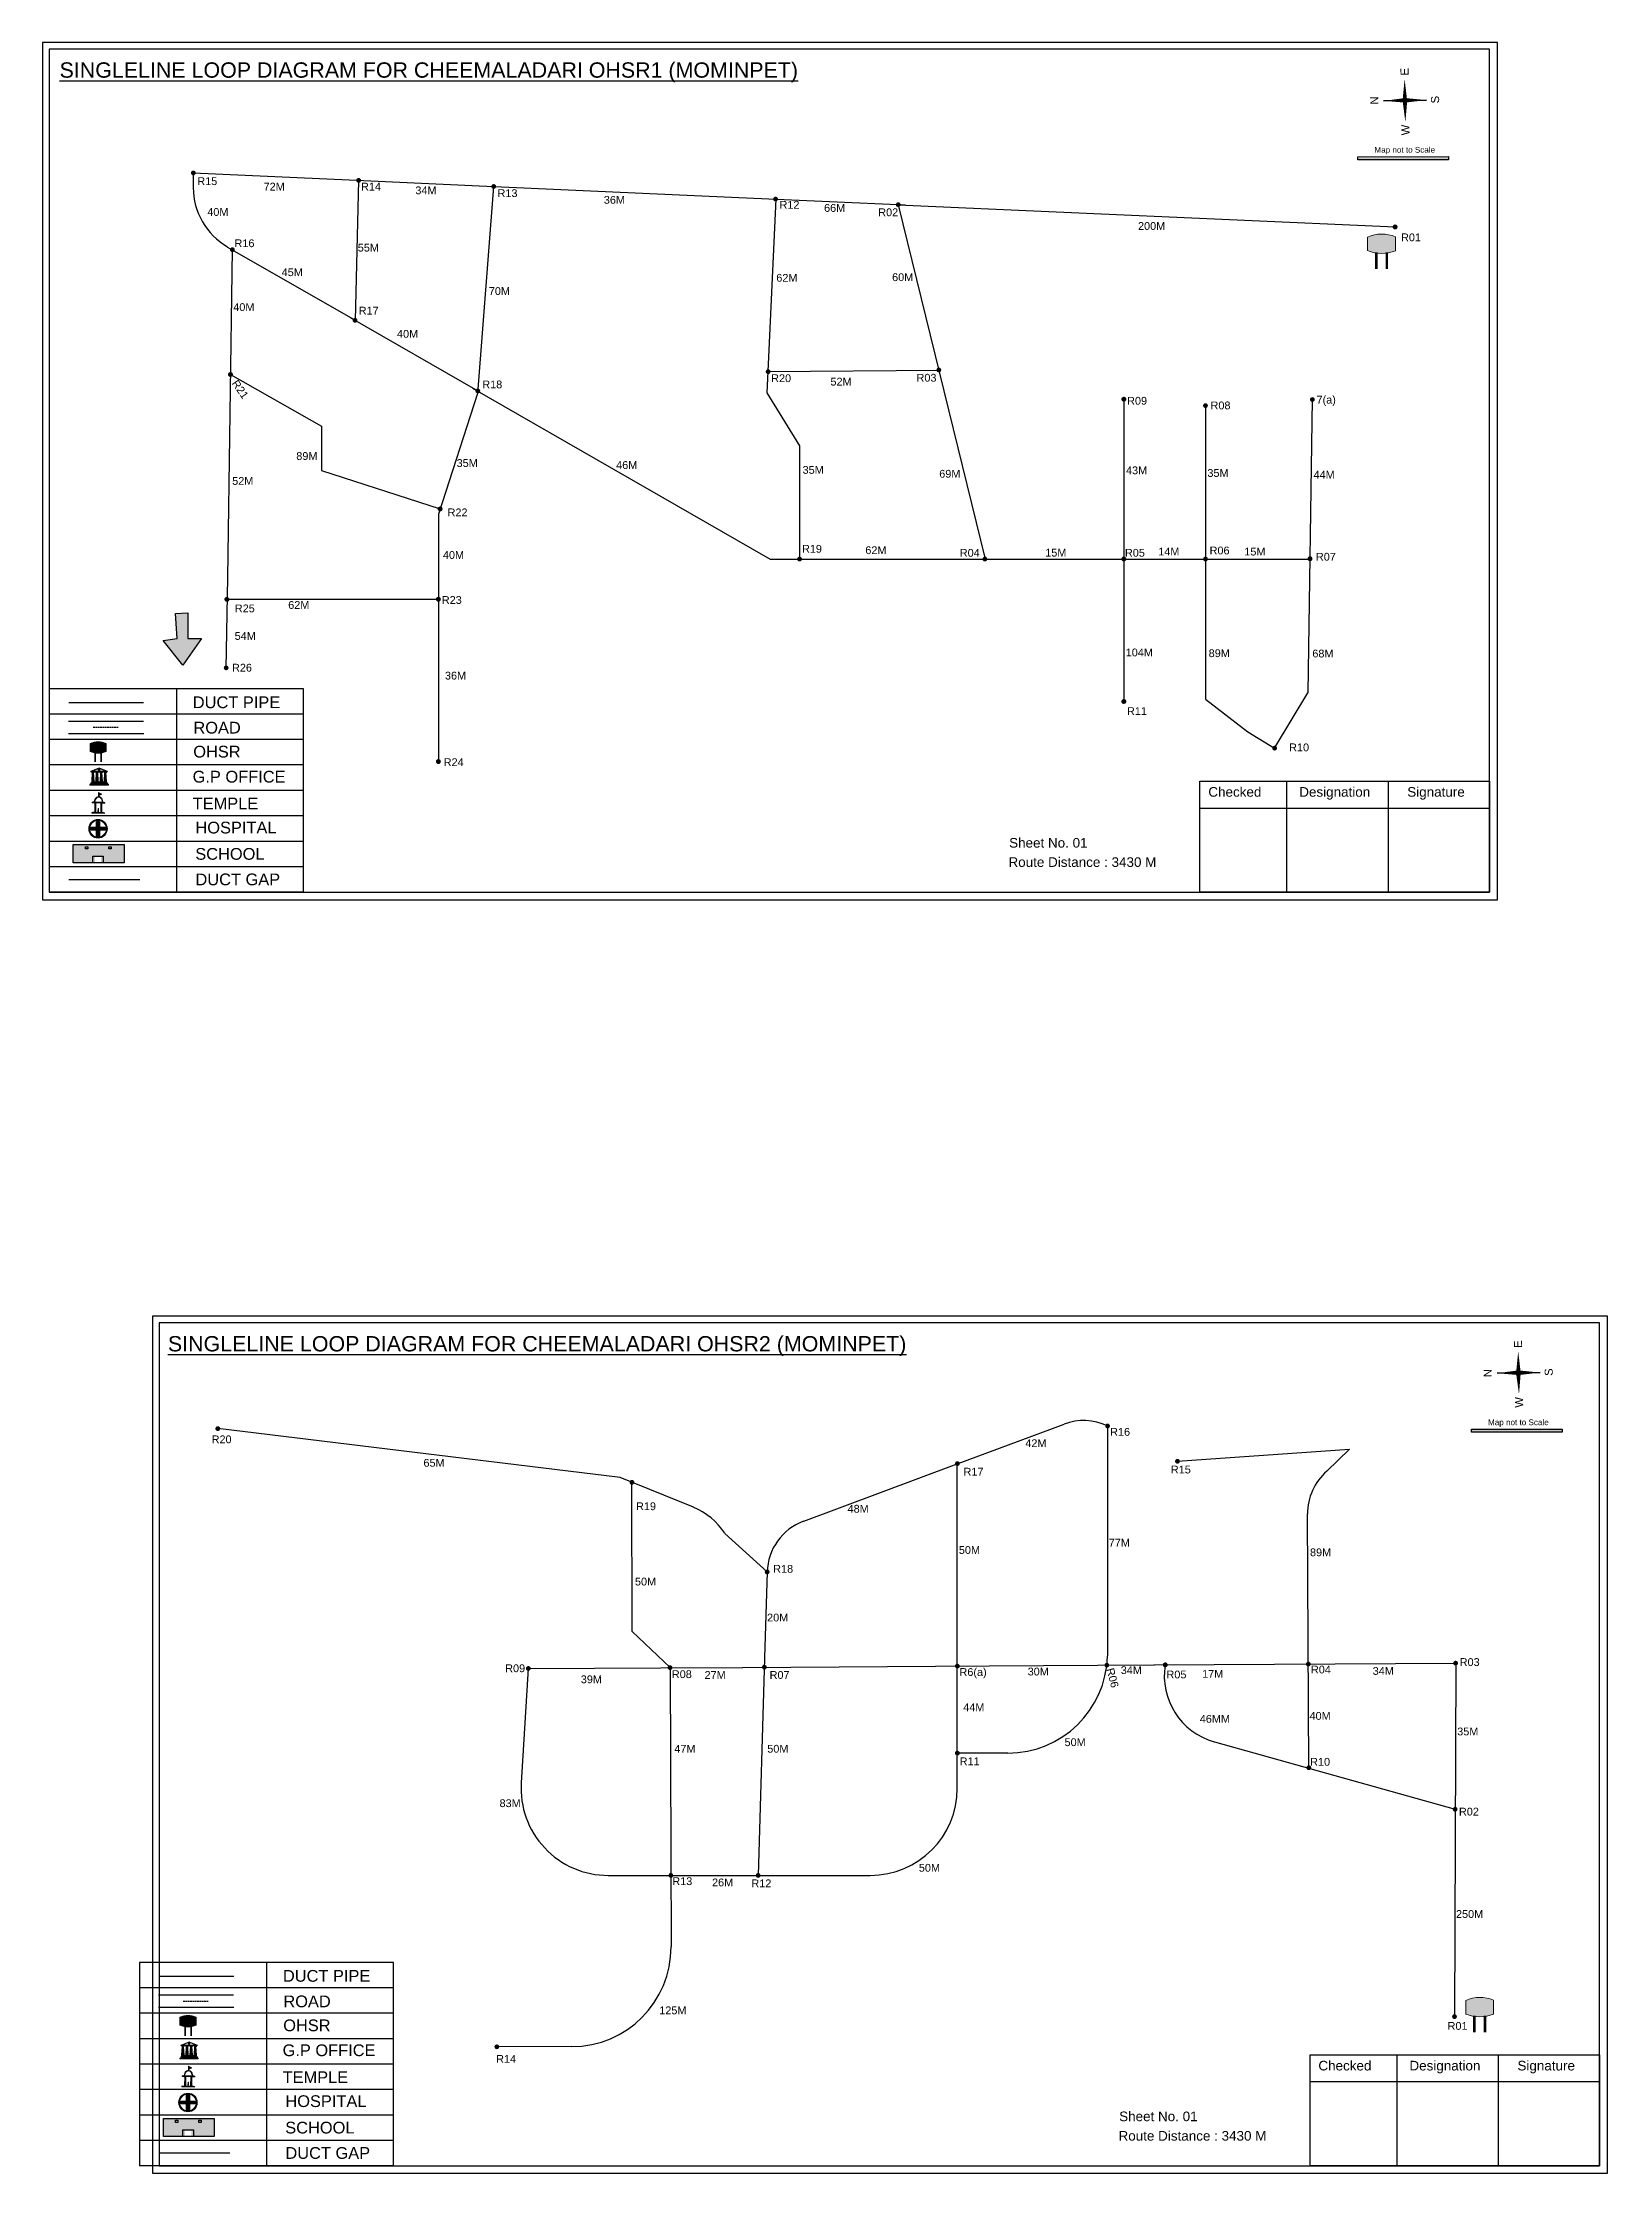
# Model space of a CAD drawing. Header units: inches. Extents: x 183 to 7161, y 301 to 1786.
# Drawn here: x 856 to 1861, y 301 to 1670 of the extents above; entities that cross this region are included whole.
import ezdxf

# ---------------------------------------------------------------- set-up
doc = ezdxf.new("R2010")
doc.units = ezdxf.units.IN
doc.header["$MEASUREMENT"] = 0
doc.linetypes.add('DASHEDX2', pattern=[1.5, 1, -0.5])
for name, color, linetype in [('LANDMARK', 7, 'Continuous'), ('OHT', 7, 'Continuous'), ('pipe', 5, 'Continuous')]:
    doc.layers.add(name, color=color, linetype=linetype)
doc.styles.get("Standard").update_dxf_attribs({"font": 'arial.ttf'})

msp = doc.modelspace()

# ---------------------------------------------------------------- texts
at = {"color": 242, "true_color": 0xcd2027}
for s, p in [('%%USINGLELINE LOOP DIAGRAM FOR CHEEMALADARI OHSR1 (MOMINPET)', (866.6, 1647.3)), ('%%USINGLELINE LOOP DIAGRAM FOR CHEEMALADARI OHSR2 (MOMINPET)', (936.2, 828.9))]:
    msp.add_text(s, height=9.844, dxfattribs=at).set_placement(p)
for s, height, rotation, p in [('E', 5.2, 91.0063, (1733.4, 1648.7)), ('N', 5.2, 91.0063, (1713.9, 1630)), ('S', 5.2, 91.0063, (1753, 1630.8)), ('W', 5.2, 91.0063, (1734, 1610.3)), ('R21', 5, 304.8569, (977, 1450.9)), ('E', 5.2, 91.0063, (1806.3, 831.2)), ('N', 5.2, 91.0063, (1786.8, 812.4)), ('S', 5.2, 91.0063, (1826, 813.2)), ('W', 5.2, 91.0063, (1807, 792.8)), ('R06', 5, 284.99, (1539.1, 624.7))]:
    msp.add_text(s, height=height, rotation=rotation).set_placement(p)
for s, height, p in [('Map not to Scale', 3.72, (1711.4, 1599.1)), ('R15', 5, (955.1, 1578.3)), ('72M', 5, (997.7, 1574.8)), ('R14', 5, (1060.3, 1574.8)), ('34M', 5, (1095.2, 1572.4)), ('R13', 5, (1148, 1570.6)), ('40M', 5, (961.5, 1558.5)), ('36M', 5, (1216.3, 1566.3)), ('R12', 5, (1329.2, 1563.1)), ('66M', 5, (1357.8, 1561.1)), ('R02', 5, (1392.6, 1558.3)), ('200M', 5, (1559.5, 1549.5)), ('R01', 5, (1728.5, 1542.2)), ('R16', 5, (979, 1538.4)), ('55M', 5, (1058.2, 1535.6)), ('45M', 5, (1009.3, 1519.8)), ('62M', 5, (1327.1, 1516.2)), ('60M', 5, (1401.5, 1516.6)), ('70M', 5, (1142.4, 1507.7)), ('40M', 5, (978.2, 1497.4)), ('R17', 5, (1058.8, 1495.1)), ('40M', 5, (1083.4, 1480.2)), ('R18', 5, (1138.2, 1447.7)), ('R20', 5, (1323.8, 1451.7)), ('52M', 5, (1361.9, 1449.5)), ('R03', 5, (1417.2, 1452)), ('R09', 5, (1552.5, 1437.2)), ('R08', 5, (1606.1, 1434.2)), ('7(a)', 5, (1674.2, 1437.9)), ('89M', 5, (1018.7, 1401.7)), ('35M', 5, (1121.7, 1397.2)), ('46M', 5, (1224.2, 1395.9)), ('35M', 5, (1344, 1392.8)), ('43M', 5, (1551.8, 1392.5)), ('52M', 5, (977.5, 1385.7)), ('69M', 5, (1431.8, 1390.3)), ('35M', 5, (1604.1, 1390.8)), ('44M', 5, (1672.3, 1389.7)), ('R22', 5, (1115.9, 1365.5)), ('40M', 5, (1112.9, 1338.1)), ('R19', 5, (1343.6, 1342.1)), ('62M', 5, (1384.3, 1341.2)), ('R04', 5, (1445, 1339.5)), ('15M', 5, (1499.9, 1339.6)), ('R05', 5, (1551.1, 1339.5)), ('14M', 5, (1572.5, 1340.3)), ('R06', 5, (1605.5, 1341)), ('15M', 5, (1627.8, 1340.3)), ('R07', 5, (1673.8, 1337)), ('R23', 5, (1112.2, 1309.2)), ('R25', 5, (979.2, 1303.8)), ('62M', 5, (1013.5, 1306)), ('54M', 5, (979.1, 1286.1)), ('104M', 5, (1551.6, 1275.5)), ('89M', 5, (1604.9, 1275)), ('68M', 5, (1671.5, 1274.8)), ('R26', 5, (977.4, 1265.7)), ('36M', 5, (1114.2, 1260.6)), ('DUCT PIPE', 7.54, (952.2, 1242.2)), ('ROAD ', 7.54, (952.6, 1225.9)), ('R11', 5, (1552.4, 1237.8)), ('R10', 5, (1656.6, 1214.5)), ('OHSR', 7.54, (952.5, 1210.5)), ('R24', 5, (1113.4, 1205)), ('G.P OFFICE', 7.54, (952.1, 1194.4)), ('Checked', 6.18, (1604.7, 1185.3)), ('Designation', 6.18, (1663.1, 1185.3)), ('Signature', 6.18, (1732.5, 1185.3)), ('TEMPLE', 7.54, (952.1, 1177.2)), ('HOSPITAL', 7.54, (953.9, 1161.7)), ('SCHOOL', 7.54, (953.8, 1144.8)), ('Sheet No. 01', 6.18, (1476.7, 1152.6)), ('Route Distance : 3430 M', 6.18, (1476.3, 1140.2)), ('DUCT GAP', 7.54, (953.9, 1128.4)), ('Map not to Scale', 3.72, (1784.4, 781.5)), ('R20', 5, (964.3, 769.9)), ('42M', 5, (1487.1, 767.4)), ('R16', 5, (1541.6, 774.7)), ('65M', 5, (1100.4, 754.8)), ('R17', 5, (1447.4, 749.1)), ('R15', 5, (1580.6, 750.5)), ('R19', 5, (1237, 726.9)), ('48M', 5, (1372.9, 725.3)), ('50M', 5, (1444.4, 698.8)), ('77M', 5, (1540.7, 703.5)), ('89M', 5, (1670, 697.3)), ('R18', 5, (1325.1, 686.7)), ('50M', 5, (1236.3, 678.5)), ('20M', 5, (1321.2, 655.4)), ('R03', 5, (1766.2, 626.8)), ('R09', 5, (1152.9, 622.8)), ('39M', 5, (1201.5, 615.7)), ('R08', 5, (1260, 619)), ('27M', 5, (1281, 618.5)), ('R07', 5, (1322.8, 618.5)), ('R6(a)', 5, (1444.8, 620.4)), ('30M', 5, (1488.6, 620.7)), ('34M', 5, (1548.4, 621.6)), ('R05', 5, (1577.8, 618.8)), ('17M', 5, (1600.7, 619.2)), ('R04', 5, (1670.6, 622)), ('34M', 5, (1710.3, 621.1)), ('44M', 5, (1447.2, 597.7)), ('46MM', 5, (1599.2, 590.3)), ('40M', 5, (1669.7, 592.2)), ('47M', 5, (1261.6, 571.1)), ('50M', 5, (1321.3, 571.1)), ('50M', 5, (1512.3, 575.3)), ('35M', 5, (1764.6, 582.2)), ('R11', 5, (1444.9, 563)), ('R10', 5, (1670.1, 562.7)), ('83M', 5, (1149.3, 536.1)), ('R02', 5, (1765.7, 530.7)), ('50M', 5, (1418.7, 494.6)), ('R13', 5, (1260.3, 486)), ('26M', 5, (1285.8, 485.2)), ('R12', 5, (1311.1, 484.6)), ('250M', 5, (1763.8, 464.9)), ('DUCT PIPE', 7.54, (1010.1, 423.9)), ('ROAD ', 7.54, (1010.4, 407.5)), ('OHSR', 7.54, (1010.3, 392.1)), ('125M', 5, (1251.9, 403)), ('R01', 5, (1758.4, 393)), ('G.P OFFICE', 7.54, (1009.9, 376.1)), ('R14', 5, (1147.1, 371.8)), ('Checked', 6.18, (1675.4, 366.9)), ('Designation', 6.18, (1733.9, 366.9)), ('Signature', 6.18, (1803.3, 366.9)), ('TEMPLE', 7.54, (1009.9, 358.8)), ('HOSPITAL', 7.54, (1011.7, 343.4)), ('SCHOOL', 7.54, (1011.6, 326.4)), ('Sheet No. 01', 6.18, (1547.4, 334.3)), ('DUCT GAP', 7.54, (1011.7, 310.1)), ('Route Distance : 3430 M', 6.18, (1547, 321.8))]:
    msp.add_text(s, height=height).set_placement(p)

# ---------------------------------------------------------------- blocks, each defined once
blk = doc.blocks.new('OHT')
at = {"linetype": 'Continuous', "lineweight": 0, "true_color": 0x0ffffc}
blk.add_hatch(color=4, dxfattribs=at).paths.add_polyline_path([(0.012, 1), (0, 1, 0.101323), (-0.4, 0.916), (-0.4, 0.525, 0.194075), (0.399, 0.521), (0.399, 0.921, 0.097877)])
at = {"color": 4, "linetype": 'Continuous', "lineweight": 0, "true_color": 0x0ffffc, "flags": 128}
for points in [[(-0.4, 0.525), (-0.4, 0.916)], [(0.399, 0.521), (0.399, 0.921)]]:
    blk.add_lwpolyline(points, dxfattribs=at)
at = {"color": 4, "linetype": 'Continuous', "lineweight": 0, "true_color": 0x0ffffc, "const_width": 0.075, "flags": 128}
for points in [[(-0.15, 0), (-0.15, 0.475)], [(0.15, 0), (0.15, 0.473)]]:
    blk.add_lwpolyline(points, dxfattribs=at)
at = {"color": 4, "linetype": 'Continuous', "lineweight": 0, "true_color": 0x0ffffc}
for centre, radius, start, end in [((0.006, -0.019), 1.019, 67.31091, 113.47108), ((0.004, 1.513), 1.068, 247.76824, 291.70073)]:
    blk.add_arc(centre, radius, start, end, dxfattribs=at)
blk = doc.blocks.new('Government_Office')
at = {"linetype": 'Continuous', "lineweight": 0, "true_color": 0xff0000}
for points in [[(-0.5, 0.05), (0.5, 0.05), (0.5, 0), (-0.5, 0)], [(-0.45, 0.08), (-0.45, 0.12), (0.45, 0.12), (0.45, 0.08)], [(-0.4, 0.14), (-0.4, 0.18), (0.4, 0.18), (0.4, 0.14)]]:
    blk.add_hatch(color=1, dxfattribs=at).paths.add_polyline_path(points)
h = blk.add_hatch(color=1, dxfattribs=at)
h.paths.add_polyline_path([(0.44, 0.72), (0.45, 0.75), (0, 0.93), (-0.45, 0.75), (-0.44, 0.72)])
h.paths.add_polyline_path([(0.36, 0.75), (-0.36, 0.75), (0, 0.9)], flags=16)
h.paths.add_polyline_path([(0, 0.78, -1), (0, 0.87, -1)], flags=0)
h = blk.add_hatch(color=1, dxfattribs=at)
edge = h.paths.add_edge_path()
edge.add_line((-0.27, 0.2), (-0.3, 0.68))
edge.add_line((-0.3, 0.68), (-0.29, 0.68))
edge.add_arc((-0.28, 0.69), 0.0176, 225.304, 441.5659)
edge.add_line((-0.28, 0.7), (-0.39, 0.7))
edge.add_arc((-0.39, 0.69), 0.0176, 98.4341, 314.696)
edge.add_line((-0.38, 0.68), (-0.37, 0.68))
edge.add_line((-0.37, 0.68), (-0.4, 0.2))
edge.add_line((-0.4, 0.2), (-0.27, 0.2))
h = blk.add_hatch(color=1, dxfattribs=at)
edge = h.paths.add_edge_path()
edge.add_line((-0.05, 0.2), (-0.07, 0.68))
edge.add_line((-0.07, 0.68), (-0.07, 0.68))
edge.add_arc((-0.05, 0.69), 0.0176, 225.304, 441.5659)
edge.add_line((-0.05, 0.7), (-0.17, 0.7))
edge.add_arc((-0.17, 0.69), 0.0176, 98.4341, 314.696)
edge.add_line((-0.16, 0.68), (-0.15, 0.68))
edge.add_line((-0.15, 0.68), (-0.18, 0.2))
edge.add_line((-0.18, 0.2), (-0.05, 0.2))
h = blk.add_hatch(color=1, dxfattribs=at)
edge = h.paths.add_edge_path()
edge.add_arc((0, 0.83), 0.0467, 90, 270)
edge.add_arc((0, 0.83), 0.0467, 270, 450)
h = blk.add_hatch(color=1, dxfattribs=at)
edge = h.paths.add_edge_path()
edge.add_line((0.18, 0.2), (0.15, 0.68))
edge.add_line((0.15, 0.68), (0.16, 0.68))
edge.add_arc((0.17, 0.69), 0.0176, 225.304, 441.5659)
edge.add_line((0.17, 0.7), (0.05, 0.7))
edge.add_arc((0.05, 0.69), 0.0176, 98.4341, 314.696)
edge.add_line((0.07, 0.68), (0.07, 0.68))
edge.add_line((0.07, 0.68), (0.05, 0.2))
edge.add_line((0.05, 0.2), (0.18, 0.2))
h = blk.add_hatch(color=1, dxfattribs=at)
edge = h.paths.add_edge_path()
edge.add_line((0.4, 0.2), (0.37, 0.68))
edge.add_line((0.37, 0.68), (0.38, 0.68))
edge.add_arc((0.39, 0.69), 0.0176, 225.304, 441.5659)
edge.add_line((0.4, 0.7), (0.28, 0.7))
edge.add_arc((0.28, 0.69), 0.0176, 98.4341, 314.696)
edge.add_line((0.29, 0.68), (0.3, 0.68))
edge.add_line((0.3, 0.68), (0.27, 0.2))
edge.add_line((0.27, 0.2), (0.4, 0.2))
at = {"color": 1, "linetype": 'Continuous', "lineweight": 0, "true_color": 0xff0000, "flags": 128}
for points in [[(-0.5, 0.05), (0.5, 0.05), (0.5, 0), (-0.5, 0)], [(-0.45, 0.75), (-0.44, 0.72), (0.44, 0.72), (0.45, 0.75), (0, 0.93)], [(-0.45, 0.08), (-0.45, 0.12), (0.45, 0.12), (0.45, 0.08)], [(-0.4, 0.14), (-0.4, 0.18), (0.4, 0.18), (0.4, 0.14)], [(-0.36, 0.75), (0.36, 0.75), (0, 0.9)]]:
    blk.add_lwpolyline(points, close=True, dxfattribs=at)
for points in [[(-0.27, 0.2), (-0.3, 0.68), (-0.29, 0.68, 1.379694), (-0.28, 0.7), (-0.39, 0.7, 1.379694), (-0.38, 0.68), (-0.37, 0.68), (-0.4, 0.2)], [(-0.05, 0.2), (-0.07, 0.68), (-0.07, 0.68, 1.379694), (-0.05, 0.7), (-0.17, 0.7, 1.379694), (-0.16, 0.68), (-0.15, 0.68), (-0.18, 0.2)], [(0, 0.87, 1), (0, 0.78, 1)], [(0.18, 0.2), (0.15, 0.68), (0.16, 0.68, 1.379694), (0.17, 0.7), (0.05, 0.7, 1.379694), (0.07, 0.68), (0.07, 0.68), (0.05, 0.2)], [(0.4, 0.2), (0.37, 0.68), (0.38, 0.68, 1.379694), (0.4, 0.7), (0.28, 0.7, 1.379694), (0.29, 0.68), (0.3, 0.68), (0.27, 0.2)]]:
    blk.add_lwpolyline(points, format="xyb", close=True, dxfattribs=at)
blk = doc.blocks.new('Temple')
at = {"linetype": 'Continuous', "lineweight": 0, "true_color": 0xff0000}
h = blk.add_hatch(color=1, dxfattribs=at)
edge = h.paths.add_edge_path()
edge.add_line((0.17, 0.49), (0.22, 0.49))
edge.add_line((0.22, 0.49), (0.22, 0.5))
edge.add_line((0.22, 0.5), (0.31, 0.5))
edge.add_line((0.31, 0.5), (0.31, 0.53))
edge.add_line((0.31, 0.53), (0.26, 0.53))
edge.add_line((0.26, 0.53), (0.26, 0.54))
edge.add_line((0.26, 0.54), (0.2, 0.54))
edge.add_spline(control_points=[(0.2, 0.54), (0.2, 0.59), (0.19, 0.64), (0.14, 0.74), (0.09, 0.79), (0.03, 0.8), (0.02, 0.81), (0.01, 0.81)], knot_values=[4.712389, 4.712389, 4.712389, 4.712389, 5.278166, 5.278166, 6.117402, 6.117402, 6.223801, 6.223801, 6.223801, 6.223801], degree=3, periodic=0)
edge.add_line((0.01, 0.81), (0.01, 0.79))
edge.add_line((0.01, 0.79), (-0.01, 0.79))
edge.add_line((-0.01, 0.79), (-0.01, 0.81))
edge.add_spline(control_points=[(-0.01, 0.81), (-0.05, 0.8), (-0.1, 0.78), (-0.17, 0.7), (-0.2, 0.63), (-0.2, 0.55), (-0.2, 0.55), (-0.2, 0.54)], knot_values=[6.343965, 6.343965, 6.343965, 6.343965, 6.956638, 6.956638, 7.795874, 7.795874, 7.853982, 7.853982, 7.853982, 7.853982], degree=3, periodic=0)
edge.add_line((-0.2, 0.54), (-0.26, 0.54))
edge.add_line((-0.26, 0.54), (-0.26, 0.53))
edge.add_line((-0.26, 0.53), (-0.31, 0.53))
edge.add_line((-0.31, 0.53), (-0.31, 0.5))
edge.add_line((-0.31, 0.5), (-0.22, 0.5))
edge.add_line((-0.22, 0.5), (-0.22, 0.49))
edge.add_line((-0.22, 0.49), (-0.17, 0.49))
edge.add_line((-0.17, 0.49), (-0.17, 0.07))
edge.add_arc((-0.2, 0.07), 0.03, -90, 0, ccw=False)
edge.add_line((-0.2, 0.04), (-0.26, 0.04))
edge.add_line((-0.26, 0.04), (-0.26, 0.03))
edge.add_line((-0.26, 0.03), (-0.31, 0.03))
edge.add_line((-0.31, 0.03), (-0.31, 0))
edge.add_line((-0.31, 0), (0.31, 0))
edge.add_line((0.31, 0), (0.31, 0.03))
edge.add_line((0.31, 0.03), (0.26, 0.03))
edge.add_line((0.26, 0.03), (0.26, 0.04))
edge.add_line((0.26, 0.04), (0.2, 0.04))
edge.add_arc((0.2, 0.07), 0.03, 180, 270, ccw=False)
edge.add_line((0.17, 0.07), (0.17, 0.49))
h.paths.add_polyline_path([(0.12, 0.07, -0.414214), (0.1, 0.04), (0.05, 0.04), (0.05, 0.03), (-0.05, 0.03), (-0.05, 0.04), (-0.1, 0.04, -0.414214), (-0.12, 0.07), (-0.12, 0.5), (0.12, 0.5)], flags=16)
edge = h.paths.add_edge_path(flags=16)
edge.add_ellipse((0, 0.54), major_axis=(0, 0.242), ratio=0.722808, start_angle=270, end_angle=450, ccw=False)
edge.add_line((0.17, 0.54), (-0.17, 0.54))
h.paths.add_polyline_path([(0.01, 0.23), (0.01, 0.07), (-0.01, 0.07), (-0.01, 0.23)], flags=0)
at = {"linetype": 'Continuous', "lineweight": 0, "true_color": 0xe66000}
blk.add_hatch(color=32, dxfattribs=at).paths.add_polyline_path([(-0.01, 1), (0.15, 0.93), (0, 0.85)])
at = {"linetype": 'Continuous', "lineweight": 0, "true_color": 0xff0000}
h = blk.add_hatch(color=1, dxfattribs=at)
edge = h.paths.add_edge_path()
edge.add_line((0.01, 0.86), (0, 0.85))
edge.add_line((0, 0.85), (0, 0.93))
edge.add_line((0, 0.93), (-0.01, 0.93))
edge.add_line((-0.01, 0.93), (-0.01, 0.81))
edge.add_spline(control_points=[(-0.01, 0.81), (0, 0.81), (0, 0.81), (0.01, 0.81)], knot_values=[6.223801, 6.223801, 6.223801, 6.223801, 6.343965, 6.343965, 6.343965, 6.343965], degree=3, periodic=0)
edge.add_line((0.01, 0.81), (0.01, 0.86))
h = blk.add_hatch(color=1, dxfattribs=at)
edge = h.paths.add_edge_path()
edge.add_line((0.01, 0.79), (0.01, 0.81))
edge.add_spline(control_points=[(0.01, 0.81), (0, 0.81), (0, 0.81), (-0.01, 0.81)], knot_values=[6.223801, 6.223801, 6.223801, 6.223801, 6.343965, 6.343965, 6.343965, 6.343965], degree=3, periodic=0)
edge.add_line((-0.01, 0.81), (-0.01, 0.79))
edge.add_line((-0.01, 0.79), (0.01, 0.79))
at = {"color": 1, "linetype": 'Continuous', "lineweight": 0, "true_color": 0xff0000, "flags": 128}
blk.add_lwpolyline([(0.2, 0.54), (0.26, 0.54), (0.26, 0.53), (0.31, 0.53), (0.31, 0.5), (0.22, 0.5), (0.22, 0.49), (0.17, 0.49), (0.17, 0.07, 0.414214), (0.2, 0.04), (0.26, 0.04), (0.26, 0.03), (0.31, 0.03), (0.31, 0), (-0.31, 0), (-0.31, 0.03), (-0.26, 0.03), (-0.26, 0.04), (-0.2, 0.04, 0.414214), (-0.17, 0.07), (-0.17, 0.49), (-0.22, 0.49), (-0.22, 0.5), (-0.31, 0.5), (-0.31, 0.53), (-0.26, 0.53), (-0.26, 0.54), (-0.2, 0.54)], format="xyb", dxfattribs=at)
blk.add_lwpolyline([(-0.17, 0.54), (0.17, 0.54)], dxfattribs=at)
blk.add_lwpolyline([(0.12, 0.5), (0.12, 0.07, -0.414214), (0.1, 0.04), (0.05, 0.04), (0.05, 0.03), (-0.05, 0.03), (-0.05, 0.04), (-0.1, 0.04, -0.414214), (-0.12, 0.07), (-0.12, 0.5)], format="xyb", close=True, dxfattribs=at)
at = {"color": 32, "linetype": 'Continuous', "lineweight": 0, "true_color": 0xe66000, "flags": 128}
blk.add_lwpolyline([(-0.01, 1), (0.15, 0.93), (0, 0.85), (-0.01, 1)], dxfattribs=at)
at = {"color": 1, "linetype": 'Continuous', "lineweight": 0, "true_color": 0xff0000, "flags": 128}
for points in [[(0.01, 0.93), (-0.01, 0.93), (-0.01, 0.79), (0.01, 0.79)], [(0.01, 0.23), (-0.01, 0.23), (-0.01, 0.07), (0.01, 0.07)]]:
    blk.add_lwpolyline(points, close=True, dxfattribs=at)
at = {"color": 1, "linetype": 'Continuous', "lineweight": 0, "true_color": 0xff0000}
blk.add_ellipse((0, 0.54), major_axis=(0, 0.242), ratio=0.722808, start_param=4.712389, end_param=7.853982, dxfattribs=at)
blk.add_open_spline([(0.2, 0.54), (0.2, 0.59), (0.19, 0.64), (0.14, 0.74), (0.09, 0.79), (-0.02, 0.82), (-0.08, 0.79), (-0.17, 0.7), (-0.2, 0.63), (-0.2, 0.55), (-0.2, 0.55), (-0.2, 0.54)], degree=3, knots=[4.712389, 4.712389, 4.712389, 4.712389, 5.278166, 5.278166, 6.117402, 6.117402, 6.956638, 6.956638, 7.795874, 7.795874, 7.853982, 7.853982, 7.853982, 7.853982], dxfattribs=at)
blk = doc.blocks.new('*U17')
at = {"color": 0, "linetype": 'DASHEDX2', "transparency": 16777216}
blk.add_line((-8.2, 0), (8, 0), dxfattribs=at)
blk = doc.blocks.new('Hospital')
at = {"linetype": 'Continuous', "lineweight": 0, "true_color": 0x000000}
h = blk.add_hatch(color=18, dxfattribs=at)
h.paths.add_polyline_path([(-0.5, 0, 1), (0.5, 0, 1)])
h.paths.add_polyline_path([(0.45, 0, -1), (-0.45, 0, -1)], flags=16)
at = {"linetype": 'Continuous', "true_color": 0xff0000}
blk.add_hatch(color=1, dxfattribs=at).paths.add_polyline_path([(-0.39, 0.08), (-0.08, 0.08), (-0.08, 0.39), (0.08, 0.39), (0.08, 0.08), (0.39, 0.08), (0.39, -0.08), (0.08, -0.08), (0.08, -0.39), (-0.08, -0.39), (-0.08, -0.08), (-0.39, -0.08)])
at = {"color": 1, "linetype": 'Continuous', "true_color": 0xff0000, "flags": 128}
blk.add_lwpolyline([(-0.39, 0.08), (-0.08, 0.08), (-0.08, 0.39), (0.08, 0.39), (0.08, 0.08), (0.39, 0.08), (0.39, -0.08), (0.08, -0.08), (0.08, -0.39), (-0.08, -0.39), (-0.08, -0.08), (-0.39, -0.08)], close=True, dxfattribs=at)
at = {"color": 18, "linetype": 'Continuous', "lineweight": 0, "true_color": 0x000000}
for radius in [0.5, 0.446]:
    blk.add_circle((0, 0), radius, dxfattribs=at)
blk = doc.blocks.new('*U15')
at = {"color": 0, "linetype": 'DASHEDX2', "transparency": 16777216}
blk.add_line((-8.2, 0), (8, 0), dxfattribs=at)

# ---------------------------------------------------------------- hatches: boundary and pattern name
at = {"true_color": 0x0093dd}
h = msp.add_hatch(color=142, dxfattribs=at)
h.dxf.hatch_style = 1
h.paths.add_polyline_path([(1700.7, 1596.5), (1700.7, 1594.5), (1759, 1594.6), (1759, 1596.6)])
at = {"ltscale": 0.5}
h = msp.add_hatch(color=5, dxfattribs=at)
h.dxf.hatch_style = 1
h.paths.add_polyline_path([(954.1, 1586.1, 1), (951, 1586.1, 1)])
h = msp.add_hatch(color=5, dxfattribs=at)
h.dxf.hatch_style = 1
h.paths.add_polyline_path([(1060.3, 1581.3, 1), (1057.2, 1581.3, 1)])
h = msp.add_hatch(color=5, dxfattribs=at)
h.dxf.hatch_style = 1
h.paths.add_polyline_path([(1147.1, 1577.4, 1), (1144, 1577.4, 1)])
h = msp.add_hatch(color=5, dxfattribs=at)
h.dxf.hatch_style = 1
h.paths.add_polyline_path([(1328.2, 1569.3, 1), (1325.1, 1569.3, 1)])
h = msp.add_hatch(color=5, dxfattribs=at)
h.dxf.hatch_style = 1
h.paths.add_polyline_path([(1407, 1565.7, 1), (1403.9, 1565.7, 1)])
h = msp.add_hatch(color=5, dxfattribs=at)
h.dxf.hatch_style = 1
h.paths.add_polyline_path([(1726.3, 1551.4, 1), (1723.1, 1551.4, 1)])
h = msp.add_hatch(color=5, dxfattribs=at)
h.dxf.hatch_style = 1
h.paths.add_polyline_path([(979.2, 1536.8, 1), (976.1, 1536.8, 1)])
h = msp.add_hatch(color=5, dxfattribs=at)
h.dxf.hatch_style = 1
h.paths.add_polyline_path([(1058, 1491.4, 1), (1054.9, 1491.4, 1)])
h = msp.add_hatch(color=5, dxfattribs=at)
h.dxf.hatch_style = 1
h.paths.add_polyline_path([(978, 1456.6, 1), (974.8, 1456.6, 1)])
h = msp.add_hatch(color=5, dxfattribs=at)
h.dxf.hatch_style = 1
h.paths.add_polyline_path([(1323.4, 1458.4, 1), (1320.3, 1458.4, 1)])
h = msp.add_hatch(color=5, dxfattribs=at)
h.dxf.hatch_style = 1
h.paths.add_polyline_path([(1433.1, 1459.5, 1), (1430, 1459.5, 1)])
h = msp.add_hatch(color=5, dxfattribs=at)
h.dxf.hatch_style = 1
h.paths.add_polyline_path([(1136.9, 1446, 1), (1133.8, 1446, 1)])
h = msp.add_hatch(color=5, dxfattribs=at)
h.dxf.hatch_style = 1
h.paths.add_polyline_path([(1552, 1440.7, 1), (1548.8, 1440.7, 1)])
h = msp.add_hatch(color=5, dxfattribs=at)
h.dxf.hatch_style = 1
h.paths.add_polyline_path([(1604.4, 1436.6, 1), (1601.3, 1436.6, 1)])
h = msp.add_hatch(color=5, dxfattribs=at)
h.dxf.hatch_style = 1
h.paths.add_polyline_path([(1673.1, 1440.5, 1), (1670, 1440.5, 1)])
h = msp.add_hatch(color=5, dxfattribs=at)
h.dxf.hatch_style = 1
h.paths.add_polyline_path([(1112.7, 1370.2, 1), (1109.5, 1370.2, 1)])
h = msp.add_hatch(color=5, dxfattribs=at)
h.dxf.hatch_style = 1
h.paths.add_polyline_path([(1343.6, 1338, 1), (1340.5, 1338, 1)])
h = msp.add_hatch(color=5, dxfattribs=at)
h.dxf.hatch_style = 1
h.paths.add_polyline_path([(1462.7, 1338, 1), (1459.6, 1338, 1)])
h = msp.add_hatch(color=5, dxfattribs=at)
h.dxf.hatch_style = 1
h.paths.add_polyline_path([(1552, 1338, 1), (1548.8, 1338, 1)])
h = msp.add_hatch(color=5, dxfattribs=at)
h.dxf.hatch_style = 1
h.paths.add_polyline_path([(1604.4, 1338, 1), (1601.3, 1338, 1)])
h = msp.add_hatch(color=5, dxfattribs=at)
h.dxf.hatch_style = 1
h.paths.add_polyline_path([(1671.6, 1338.2, 1), (1668.4, 1338.2, 1)])
h = msp.add_hatch(color=256)
h.dxf.hatch_style = 1
h.paths.add_polyline_path([(957.8, 1287), (949.1, 1287), (949.1, 1303.5), (941.1, 1303), (942.1, 1287), (933.1, 1285.6), (945.7, 1269.9)])
h = msp.add_hatch(color=5, dxfattribs=at)
h.dxf.hatch_style = 1
h.paths.add_polyline_path([(975.7, 1312.1, 1), (972.5, 1312.1, 1)])
h = msp.add_hatch(color=5, dxfattribs=at)
h.dxf.hatch_style = 1
h.paths.add_polyline_path([(1111.6, 1312.2, 1), (1108.4, 1312.2, 1)])
h = msp.add_hatch(color=5, dxfattribs=at)
h.dxf.hatch_style = 1
h.paths.add_polyline_path([(975.2, 1268.1, 1), (972.1, 1268.1, 1)])
h = msp.add_hatch(color=5, dxfattribs=at)
h.dxf.hatch_style = 1
h.paths.add_polyline_path([(1552, 1246.5, 1), (1548.8, 1246.5, 1)])
h = msp.add_hatch(color=5, dxfattribs=at)
h.dxf.hatch_style = 1
h.paths.add_polyline_path([(1111.6, 1207.9, 1), (1108.4, 1207.9, 1)])
h = msp.add_hatch(color=5, dxfattribs=at)
h.dxf.hatch_style = 1
h.paths.add_polyline_path([(1648.8, 1216.5, 1), (1645.7, 1216.5, 1)])
at = {"true_color": 0xc8c92d}
h = msp.add_hatch(color=52, dxfattribs=at)
h.dxf.hatch_style = 1
h.paths.add_polyline_path([(881.9, 1154.5), (875.4, 1154.5), (875.4, 1142.8), (881.9, 1142.8)])
h.paths.add_polyline_path([(908, 1154.5), (901.5, 1154.5), (901.5, 1142.8), (908, 1142.8)])
at = {"true_color": 0x293189}
h = msp.add_hatch(color=177, dxfattribs=at)
h.dxf.hatch_style = 1
h.paths.add_polyline_path([(901.5, 1154.5), (881.9, 1154.5), (881.9, 1142.8), (889.3, 1142.8), (889.3, 1146.6), (893.3, 1146.6), (893.3, 1142.8), (901.5, 1142.8)])
h.paths.add_polyline_path([(884.7, 1151.9), (883.3, 1151.9), (883.3, 1153.2), (884.7, 1153.2)], flags=16)
h.paths.add_polyline_path([(898.2, 1151.9), (898.2, 1153.2), (899.7, 1153.2), (899.7, 1151.9)], flags=16)
at = {"ltscale": 0.5}
h = msp.add_hatch(color=5, dxfattribs=at)
h.dxf.hatch_style = 1
h.paths.add_polyline_path([(969.8, 779.3, 1), (966.7, 779.3, 1)])
h = msp.add_hatch(color=5, dxfattribs=at)
h.dxf.hatch_style = 1
h.paths.add_polyline_path([(1541.5, 781, 1), (1538.4, 781, 1)])
at = {"true_color": 0x0093dd}
h = msp.add_hatch(color=142, dxfattribs=at)
h.dxf.hatch_style = 1
h.paths.add_polyline_path([(1773.7, 778.9), (1773.7, 777), (1832, 777.1), (1832, 779)])
at = {"ltscale": 0.5}
h = msp.add_hatch(color=5, dxfattribs=at)
h.dxf.hatch_style = 1
h.paths.add_polyline_path([(1445, 756.8, 1), (1441.9, 756.8, 1)])
h = msp.add_hatch(color=5, dxfattribs=at)
h.dxf.hatch_style = 1
h.paths.add_polyline_path([(1586.4, 758.3, 1), (1583.3, 758.3, 1)])
h = msp.add_hatch(color=5, dxfattribs=at)
h.dxf.hatch_style = 1
h.paths.add_polyline_path([(1235.9, 744.8, 1), (1232.8, 744.8, 1)])
h = msp.add_hatch(color=5, dxfattribs=at)
h.dxf.hatch_style = 1
h.paths.add_polyline_path([(1322.8, 687.2, 1), (1319.7, 687.2, 1)])
h = msp.add_hatch(color=5, dxfattribs=at)
h.dxf.hatch_style = 1
h.paths.add_polyline_path([(1765.1, 628.6, 1), (1762, 628.6, 1)])
h = msp.add_hatch(color=5, dxfattribs=at)
h.dxf.hatch_style = 1
h.paths.add_polyline_path([(1169.3, 625.2, 1), (1166.2, 625.2, 1)])
h = msp.add_hatch(color=5, dxfattribs=at)
h.dxf.hatch_style = 1
h.paths.add_polyline_path([(1260.4, 625.7, 1), (1257.3, 625.7, 1)])
h = msp.add_hatch(color=5, dxfattribs=at)
h.dxf.hatch_style = 1
h.paths.add_polyline_path([(1321, 626, 1), (1317.9, 626, 1)])
h = msp.add_hatch(color=5, dxfattribs=at)
h.dxf.hatch_style = 1
h.paths.add_polyline_path([(1445, 626.7, 1), (1441.9, 626.7, 1)])
h = msp.add_hatch(color=5, dxfattribs=at)
h.dxf.hatch_style = 1
h.paths.add_polyline_path([(1541, 627.3, 1), (1537.9, 627.3, 1)])
h = msp.add_hatch(color=5, dxfattribs=at)
h.dxf.hatch_style = 1
h.paths.add_polyline_path([(1578.6, 627.5, 1), (1575.4, 627.5, 1)])
h = msp.add_hatch(color=5, dxfattribs=at)
h.dxf.hatch_style = 1
h.paths.add_polyline_path([(1670.5, 628, 1), (1667.4, 628, 1)])
h = msp.add_hatch(color=5, dxfattribs=at)
h.dxf.hatch_style = 1
h.paths.add_polyline_path([(1445, 570.8, 1), (1441.9, 570.8, 1)])
h = msp.add_hatch(color=5, dxfattribs=at)
h.dxf.hatch_style = 1
h.paths.add_polyline_path([(1670.8, 561.4, 1), (1667.7, 561.4, 1)])
h = msp.add_hatch(color=5, dxfattribs=at)
h.dxf.hatch_style = 1
h.paths.add_polyline_path([(1764.8, 534.7, 1), (1761.7, 534.7, 1)])
h = msp.add_hatch(color=5, dxfattribs=at)
h.dxf.hatch_style = 1
h.paths.add_polyline_path([(1260.9, 492.2, 1), (1257.8, 492.2, 1)])
h = msp.add_hatch(color=5, dxfattribs=at)
h.dxf.hatch_style = 1
h.paths.add_polyline_path([(1317, 492.2, 1), (1313.9, 492.2, 1)])
h = msp.add_hatch(color=5, dxfattribs=at)
h.dxf.hatch_style = 1
h.paths.add_polyline_path([(1764.4, 401.5, 1), (1761.3, 401.5, 1)])
h = msp.add_hatch(color=5, dxfattribs=at)
h.dxf.hatch_style = 1
h.paths.add_polyline_path([(1149.1, 382.1, 1), (1146, 382.1, 1)])
at = {"true_color": 0xc8c92d}
h = msp.add_hatch(color=52, dxfattribs=at)
h.dxf.hatch_style = 1
h.paths.add_polyline_path([(939.7, 336.1), (933.3, 336.1), (933.3, 324.5), (939.7, 324.5)])
h.paths.add_polyline_path([(965.8, 336.1), (959.4, 336.1), (959.4, 324.5), (965.8, 324.5)])
at = {"true_color": 0x293189}
h = msp.add_hatch(color=177, dxfattribs=at)
h.dxf.hatch_style = 1
h.paths.add_polyline_path([(959.4, 336.1), (939.7, 336.1), (939.7, 324.5), (947.1, 324.5), (947.1, 328.3), (951.2, 328.3), (951.2, 324.5), (959.4, 324.5)])
h.paths.add_polyline_path([(942.6, 333.5), (941.1, 333.5), (941.1, 334.9), (942.6, 334.9)], flags=16)
h.paths.add_polyline_path([(956.1, 333.5), (956.1, 334.9), (957.5, 334.9), (957.5, 333.5)], flags=16)

# ---------------------------------------------------------------- linework, layer by layer
for p, q in [((1744.9, 1632.9), (1717.3, 1632.4)), ((1717.3, 1632.4), (1744.9, 1632.9)), ((1744.9, 1632.9), (1717.3, 1632.4)), ((1731.1, 1632.6), (1744.9, 1632.9)), ((941.1, 1303), (949.1, 1303.5)), ((942.1, 1287), (941.1, 1303)), ((949.1, 1303.5), (949.1, 1287)), ((933.1, 1285.6), (942.1, 1287)), ((957.8, 1287), (945.7, 1269.9)), ((949.1, 1287), (957.8, 1287)), ((945.7, 1269.9), (933.1, 1285.6)), ((860, 1254.7), (860, 1125.3)), ((941.7, 1254.7), (941.7, 1124)), ((1023.3, 1238.3), (860, 1238.3)), ((872.3, 1233.8), (920.5, 1233.8)), ((1023.3, 1222), (860, 1222)), ((872.3, 1225.9), (920.7, 1225.9)), ((1023.3, 1205.7), (860, 1205.7)), ((1023.3, 1189.4), (860, 1189.4)), ((1023.3, 1173), (860, 1173)), ((860, 1156.7), (1023.3, 1156.7)), ((860, 1140.4), (1023.3, 1140.4)), ((860, 1125.3), (860, 1124)), ((860, 1125.1), (860, 1124)), ((1023.3, 1124), (860, 1124)), ((1817.8, 815.3), (1790.2, 814.9)), ((1790.2, 814.9), (1817.8, 815.3)), ((1817.8, 815.3), (1790.2, 814.9)), ((1804.1, 815.1), (1817.8, 815.3)), ((917.9, 436.3), (917.9, 307)), ((999.5, 436.3), (999.5, 305.7)), ((1081.2, 420), (917.9, 420)), ((930.1, 415.5), (978.3, 415.5)), ((1081.2, 403.7), (917.9, 403.7)), ((930.1, 407.6), (978.5, 407.6)), ((1081.2, 387.3), (917.9, 387.3)), ((1081.2, 371), (917.9, 371)), ((1081.2, 354.7), (917.9, 354.7)), ((917.9, 338.4), (1081.2, 338.4)), ((917.9, 322), (1081.2, 322)), ((917.9, 307), (917.9, 305.7)), ((917.9, 306.7), (917.9, 305.7)), ((1081.2, 305.7), (917.9, 305.7))]:
    msp.add_line(p, q)
at = {"color": 1}
for p, q in [((1717.3, 1632.4), (1731.1, 1632.6)), ((1790.2, 814.9), (1804.1, 815.1))]:
    msp.add_line(p, q, dxfattribs=at)
at = {"color": 242, "true_color": 0xcd2027}
for p, q in [((1654.9, 1195.3), (1654.9, 1124)), ((1720.3, 1195.3), (1720.3, 1124)), ((1599.3, 1178), (1785.4, 1178)), ((1725.7, 376.9), (1725.7, 305.6)), ((1791, 376.9), (1791, 305.6)), ((1670.1, 359.7), (1856.1, 359.7))]:
    msp.add_line(p, q, dxfattribs=at)
for points in [[(855.7, 1669.8), (855.7, 1119.1), (1790.4, 1119.1), (1790.4, 1669.8)], [(860, 1665.6), (860, 1124), (1785.4, 1124), (1785.4, 1665.6)], [(908.1, 1154.5), (908.1, 1142.8), (875.4, 1142.8), (875.4, 1154.5)], [(884.7, 1153.2), (884.7, 1151.9), (883.3, 1151.9), (883.3, 1153.2)], [(898.2, 1151.9), (898.2, 1153.2), (899.7, 1153.2), (899.7, 1151.9)], [(926.4, 851.5), (926.4, 300.8), (1861.1, 300.8), (1861.1, 851.5)], [(930.7, 847.3), (930.7, 305.7), (1856.1, 305.7), (1856.1, 847.3)], [(965.9, 336.1), (965.9, 324.5), (933.3, 324.5), (933.3, 336.1)], [(942.6, 334.9), (942.6, 333.5), (941.1, 333.5), (941.1, 334.9)], [(956.1, 333.5), (956.1, 334.9), (957.5, 334.9), (957.5, 333.5)]]:
    msp.add_lwpolyline(points, close=True)
at = {"color": 142, "true_color": 0x0093dd}
for points in [[(1759, 1594.6), (1700.7, 1594.5), (1700.7, 1596.5), (1759, 1596.6), (1759, 1594.6)], [(1832, 777.1), (1773.7, 777), (1773.7, 778.9), (1832, 779), (1832, 777.1)]]:
    msp.add_lwpolyline(points, dxfattribs=at)
for points in [[(1023.3, 1124), (1023.3, 1254.7), (860, 1254.7)], [(887.9, 1142.8), (887.9, 1147.1), (894.7, 1147.1), (894.7, 1142.8)], [(1081.2, 305.7), (1081.2, 436.3), (917.9, 436.3)], [(945.7, 324.5), (945.7, 328.8), (952.6, 328.8), (952.6, 324.5)]]:
    msp.add_lwpolyline(points)
at = {"color": 242, "true_color": 0xcd2027}
for points in [[(1785.4, 1124), (1599.3, 1124), (1599.3, 1195.3), (1785.4, 1195.3)], [(1856.1, 305.6), (1670.1, 305.6), (1670.1, 376.9), (1856.1, 376.9)]]:
    msp.add_lwpolyline(points, close=True, dxfattribs=at)
for points in [[(1732.4, 1632.7), (1729.5, 1632.6), (1730.8, 1646.5)], [(1732.4, 1632.7), (1729.5, 1632.6), (1730.8, 1646.5)], [(1732.5, 1632.7), (1729.5, 1632.6), (1731.3, 1618.8)], [(1732.5, 1632.7), (1729.5, 1632.6), (1731.3, 1618.8)], [(1731.1, 1631.3), (1731.1, 1634.2), (1744.9, 1632.9)], [(1731.1, 1631.3), (1731.1, 1634.2), (1744.9, 1632.9)], [(1805.4, 815.1), (1802.4, 815.1), (1803.8, 828.9)], [(1805.4, 815.1), (1802.4, 815.1), (1803.8, 828.9)], [(1805.4, 815.1), (1802.4, 815.1), (1804.3, 801.3)], [(1805.4, 815.1), (1802.4, 815.1), (1804.3, 801.3)], [(1804.1, 813.7), (1804, 816.7), (1817.8, 815.3)], [(1804.1, 813.7), (1804, 816.7), (1817.8, 815.3)]]:
    msp.add_solid(points)
at = {"color": 1}
for points in [[(1731.1, 1631.3), (1731.1, 1634.2), (1717.3, 1632.4)], [(1731.1, 1631.3), (1731.1, 1634.2), (1717.3, 1632.4)], [(1804.1, 813.7), (1804, 816.7), (1790.2, 814.9)], [(1804.1, 813.7), (1804, 816.7), (1790.2, 814.9)]]:
    msp.add_solid(points, dxfattribs=at)
at = {"layer": 'OHT', "color": 5}
for p, q in [((872.5, 1245.8), (920.6, 1245.8)), ((930.3, 427.4), (978.5, 427.4))]:
    msp.add_line(p, q, dxfattribs=at)
at = {"layer": 'OHT', "color": 1}
for p, q in [((872.5, 1132.2), (918.2, 1132.2)), ((930.3, 313.9), (976.1, 313.9))]:
    msp.add_line(p, q, dxfattribs=at)
at = {"layer": 'pipe'}
for p, q in [((952.5, 1586.1), (1052.7, 1581.6)), ((952.5, 1586.1), (952.5, 1576.7)), ((1052.6, 1581.6), (1131.7, 1578.1)), ((1058.7, 1581.3), (1056.5, 1491.4)), ((1131.5, 1578.1), (1312.7, 1569.9)), ((1145.5, 1577.4), (1135.2, 1444.4)), ((1312.7, 1569.9), (1409.9, 1565.5)), ((1326.7, 1569.3), (1321.1, 1444.7)), ((1405.4, 1565.7), (1724.7, 1551.4)), ((1405.4, 1565.7), (1461.2, 1338)), ((977.6, 1536.8), (974.4, 1326.1)), ((974.6, 1538.5), (1056.5, 1491.4)), ((1053.4, 1493.2), (1135.3, 1446)), ((976.4, 1456.6), (1034.8, 1423.4)), ((1321.7, 1458.5), (1431.5, 1459.3)), ((1135.2, 1444.4), (1110, 1366.9)), ((1132, 1447.9), (1323.1, 1338)), ((1321.1, 1444.7), (1342.1, 1410.7)), ((1550.4, 1440.7), (1550.4, 1332)), ((1671.5, 1440.5), (1668.7, 1252.1)), ((1602.8, 1436.6), (1602.8, 1332)), ((1034.8, 1423.4), (1034.8, 1395)), ((1342.1, 1410.7), (1342.1, 1338)), ((1034.8, 1395), (1111.1, 1370.2)), ((1110, 1366.9), (1110, 1207.9)), ((1323.1, 1338), (1475.6, 1338)), ((1475.6, 1338), (1544.4, 1338)), ((1544.4, 1338), (1596.8, 1338)), ((1550.4, 1332), (1550.4, 1246.5)), ((1596.8, 1338), (1670, 1338)), ((1602.8, 1332), (1602.8, 1248)), ((974.4, 1326.2), (973.5, 1267.6)), ((974.2, 1312.2), (1110, 1312.2)), ((1630.1, 1226.9), (1647.2, 1216.5)), ((1442.3, 756.2), (1512, 782.2)), ((1539.9, 781.1), (1539.9, 633.3)), ((1226.8, 747.8), (968.2, 779.3)), ((1344.7, 719.9), (1443.4, 756.7)), ((1443.4, 632.7), (1443.4, 756.7)), ((1584.8, 758.3), (1695.3, 766)), ((1273.8, 728.8), (1226.8, 747.8)), ((1234.4, 649), (1234.3, 744.8)), ((1294.1, 712), (1321.2, 687.2)), ((1669.3, 561.1), (1668.4, 724.5)), ((1321.2, 687.2), (1319.6, 632)), ((1258.9, 625.7), (1234.4, 649)), ((1319.6, 631.8), (1315.5, 492.2)), ((1443.4, 584.8), (1443.4, 632.7)), ((1167.7, 625.2), (1163.2, 551.7)), ((1167.7, 625.2), (1252.9, 625.6)), ((1252.9, 625.6), (1305.6, 625.9)), ((1258.9, 625.7), (1259.3, 506.2)), ((1305.4, 625.9), (1429.5, 626.7)), ((1429.4, 626.7), (1533.4, 627.2)), ((1533.4, 627.2), (1570, 627.5)), ((1569.7, 627.5), (1763.6, 628.6)), ((1763.6, 628.6), (1762.9, 401.5)), ((1443.4, 548.2), (1443.4, 584.8)), ((1608.6, 578.1), (1763.3, 534.7)), ((1475.9, 570.8), (1443.4, 570.8)), ((1259.3, 506.2), (1259.5, 446.4)), ((1219.1, 492.2), (1253.3, 492.2)), ((1253.3, 492.2), (1387.4, 492.2)), ((1195.7, 382.2), (1147.6, 382.1))]:
    msp.add_line(p, q, dxfattribs=at)
for points in [[(1602.8, 1248), (1630.1, 1226.9)], [(1647.2, 1216.5), (1668.7, 1252.1)], [(1695.3, 766), (1680.8, 752)]]:
    msp.add_lwpolyline(points, dxfattribs=at)
for centre, radius, start, end in [((996.5, 1576.7), 44, 179.9212, 240.089), ((1524.6, 748.5), 36, 64.9134, 110.4202), ((1704.4, 724.7), 36, 130.8533, 180.3269), ((1257.2, 688), 44, 33.1075, 67.9024), ((1357.2, 686.1), 36, 110.4202, 178.3127), ((1475.9, 634.8), 64, 270, 358.4807), ((1620.4, 620.4), 44, 170.7678, 254.353), ((1219.1, 548.2), 56, 176.4619, 270), ((1387.4, 548.2), 56, 270, 0), ((1195.5, 446.2), 64, 270.1953, 0.1953)]:
    msp.add_arc(centre, radius, start, end, dxfattribs=at)

# ---------------------------------------------------------------- block references
at = {"linetype": 'DASHEDX2'}
for name, p in [('*U17', (896.4, 1229.9)), ('*U15', (954.3, 411.5))]:
    msp.add_blockref(name, p, dxfattribs=at)
at = {"layer": 'LANDMARK'}
for name, p, xscale, yscale, zscale in [('Government_Office', (892, 1192.7), 11.88720511909492, 11.88720511909492, 11.88720511909492), ('Hospital', (891.3, 1164.7), 11.98860615148842, 11.98860615148842, 11.98860615148842), ('Government_Office', (949.8, 374.3), 11.88720511909492, 11.88720511909492, 11.88720511909492), ('Hospital', (949.1, 346.3), 11.98860615148842, 11.98860615148842, 11.98860615148842)]:
    msp.add_blockref(name, p, dxfattribs=dict(at, xscale=xscale, yscale=yscale, zscale=zscale))
at = {"layer": 'LANDMARK', "xscale": 13.25575162515788, "yscale": 13.25575162515788, "zscale": 13.25575162515788, "rotation": 358.3713438591284}
for p in [(891.4, 1174.7), (949.2, 356.3)]:
    msp.add_blockref('Temple', p, dxfattribs=at)
at = {"layer": 'OHT'}
for p, xscale, yscale, zscale in [((1716, 1524.4), 22.41341502807723, 22.41341502807723, 22.41341502807723), ((891.4, 1207.5), 13.07449209971172, 13.07449209971172, 13.07449209971172), ((1779, 391.4), 22.41341502807723, 22.41341502807723, 22.41341502807723), ((949.2, 389.1), 13.07449209971172, 13.07449209971172, 13.07449209971172)]:
    msp.add_blockref('OHT', p, dxfattribs=dict(at, xscale=xscale, yscale=yscale, zscale=zscale))

msp.set_redraw_order([(e.dxf.handle, doc.entitydb.next_handle()) for e in msp.query("TEXT MTEXT ATTDEF DIMENSION ARC_DIMENSION")])  # texts and dimensions are drawn at this point

doc.saveas('drawing.dxf')
